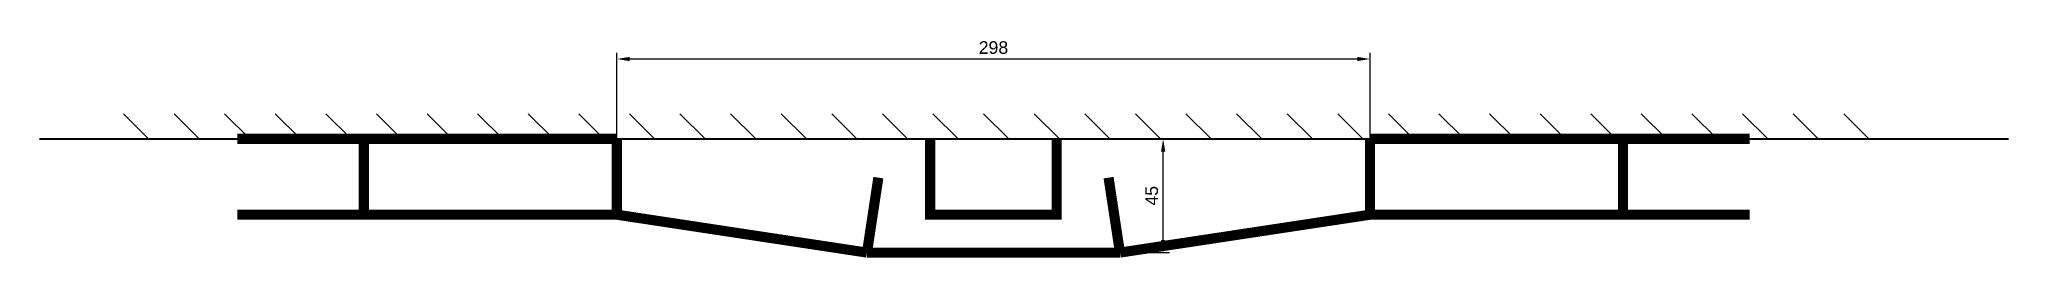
# Model space of a CAD drawing. Header units: millimetres. Extents: x -2730 to 1932, y -1098 to 281.
# Drawn here: x 1154 to 1932, y 167 to 253 of the extents above; entities that cross this region are included whole.
import ezdxf

# ---------------------------------------------------------------- set-up
doc = ezdxf.new("R2010")
doc.units = ezdxf.units.MM
doc.styles.get("Standard").update_dxf_attribs({"font": 'arial.ttf'})
doc.dimstyles.new('ISO-25', dxfattribs={"dimtxt": 2.5, "dimasz": 2.5, "dimexe": 1.25, "dimexo": 0.625, "dimtad": 1, "dimtxsty": 'Standard', "dimcen": 2.5, "dimadec": 0, "dimazin": 0, "dimtfac": 1, "dimtmove": 0, "dimatfit": 3, "dimfxl": 1, "dimarcsym": 0})

msp = doc.modelspace()

# ---------------------------------------------------------------- blocks, each defined once
blk = doc.blocks.new('*D17')
at = {"color": 0, "lineweight": -2}
for p, q in [((1382.15, 213.79), (1382.15, 247.9)), ((1387.15, 245.4), (1674.88, 245.4)), ((1679.88, 213.79), (1679.88, 247.9))]:
    blk.add_line(p, q, dxfattribs=at)
at = {"color": 0}
for points in [[(1387.15, 246.23), (1387.15, 244.56), (1382.15, 245.4)], [(1674.88, 244.56), (1674.88, 246.23), (1679.88, 245.4)]]:
    blk.add_solid(points, dxfattribs=at)
at = {"layer": 'Defpoints', "color": 0}
for p in [(1679.88, 245.4), (1382.15, 213.79), (1679.88, 213.79)]:
    blk.add_point(p, dxfattribs=at)
at = {"color": 0, "insert": (1531.01, 249.9), "char_height": 5, "attachment_point": 5}
blk.add_mtext('298', dxfattribs=at)
blk = doc.blocks.new('*D18')
at = {"color": 0, "lineweight": -2}
for p, q in [((1531.01, 213.79), (1600.58, 213.79)), ((1598.08, 173.79), (1598.08, 208.79)), ((1531.01, 168.79), (1600.58, 168.79))]:
    blk.add_line(p, q, dxfattribs=at)
at = {"color": 0}
for points in [[(1598.91, 208.79), (1597.25, 208.79), (1598.08, 213.79)], [(1597.25, 173.79), (1598.91, 173.79), (1598.08, 168.79)]]:
    blk.add_solid(points, dxfattribs=at)
at = {"layer": 'Defpoints', "color": 0}
for p in [(1531.01, 213.79), (1598.08, 213.79), (1531.01, 168.79)]:
    blk.add_point(p, dxfattribs=at)
at = {"color": 0, "insert": (1593.58, 191.29), "char_height": 5, "attachment_point": 5, "rotation": 90}
blk.add_mtext('45', dxfattribs=at)

# ---------------------------------------------------------------- dimensions: what is measured, and where the dimension line sits
dim = msp.add_linear_dim(base=(1679.883, 245.395), p1=(1382.145, 213.793), p2=(1679.883, 213.793), dimstyle='ISO-25', override={"dimtxt": 5, "dimasz": 5, "dimexe": 2.5, "dimexo": 0, "dimgap": 2, "dimdec": 0})
dim.commit()
dim.dimension.update_dxf_attribs({"geometry": '*D17', "text_midpoint": (1531.014, 249.895)})
dim = msp.add_linear_dim(base=(1598.082, 213.793), p1=(1531.014, 168.793), p2=(1531.014, 213.793), angle=90, dimstyle='ISO-25', override={"dimtxt": 5, "dimasz": 5, "dimexe": 2.5, "dimexo": 0, "dimgap": 2, "dimdec": 0})
dim.commit()
dim.dimension.update_dxf_attribs({"geometry": '*D18', "text_midpoint": (1593.582, 191.293)})

# ---------------------------------------------------------------- linework, layer by layer
for p, q in [((1187.105, 223.75), (1197.062, 213.793)), ((1207.105, 223.75), (1217.062, 213.793)), ((1227.105, 223.75), (1237.062, 213.793)), ((1247.105, 223.75), (1257.062, 213.793)), ((1267.105, 223.75), (1277.062, 213.793)), ((1287.105, 223.75), (1297.062, 213.793)), ((1307.105, 223.75), (1317.062, 213.793)), ((1327.105, 223.75), (1337.062, 213.793)), ((1347.105, 223.75), (1357.062, 213.793)), ((1367.105, 223.75), (1377.062, 213.793)), ((1387.105, 223.75), (1397.062, 213.793)), ((1407.105, 223.75), (1417.062, 213.793)), ((1427.105, 223.75), (1437.062, 213.793)), ((1447.105, 223.75), (1457.062, 213.793)), ((1467.105, 223.75), (1477.062, 213.793)), ((1487.105, 223.75), (1497.062, 213.793)), ((1507.105, 223.75), (1517.062, 213.793)), ((1527.105, 223.75), (1537.062, 213.793)), ((1547.105, 223.75), (1557.062, 213.793)), ((1567.105, 223.75), (1577.062, 213.793)), ((1587.105, 223.75), (1597.062, 213.793)), ((1607.105, 223.75), (1617.062, 213.793)), ((1627.105, 223.75), (1637.062, 213.793)), ((1647.105, 223.75), (1657.062, 213.793)), ((1667.105, 223.75), (1677.062, 213.793)), ((1687.105, 223.75), (1697.062, 213.793)), ((1707.105, 223.75), (1717.062, 213.793)), ((1727.105, 223.75), (1737.062, 213.793)), ((1747.105, 223.75), (1757.062, 213.793)), ((1767.105, 223.75), (1777.062, 213.793)), ((1787.105, 223.75), (1797.062, 213.793)), ((1807.105, 223.75), (1817.062, 213.793)), ((1827.105, 223.75), (1837.062, 213.793)), ((1847.105, 223.75), (1857.062, 213.793)), ((1867.105, 223.75), (1877.062, 213.793))]:
    msp.add_line(p, q)
at = {"lineweight": 40}
msp.add_line((1153.878, 213.793), (1932.29, 213.793), dxfattribs=at)
for points in [[(1382.145, 213.793, 4, 4, 0), (1232.145, 213.793, 4, 4, 0)], [(1282.145, 213.793, 4, 4, 0), (1282.145, 183.793, 4, 4, 0)], [(1382.145, 213.793, 4, 4, 0), (1382.145, 183.793, 4, 4, 0)], [(1506.014, 213.793, 4, 4, 0), (1506.014, 183.793, 4, 4, 0), (1556.014, 183.793, 4, 4, 0), (1556.014, 213.793, 4, 4, 0)], [(1679.883, 213.793, 4, 4, 0), (1829.883, 213.793, 4, 4, 0)], [(1679.883, 213.793, 4, 4, 0), (1679.883, 183.793, 4, 4, 0)], [(1779.883, 213.793, 4, 4, 0), (1779.883, 183.793, 4, 4, 0)], [(1485.514, 198.453, 4, 4, 0), (1481.014, 168.793, 4, 4, 0)], [(1576.514, 198.453, 4, 4, 0), (1581.014, 168.793, 4, 4, 0)], [(1382.145, 183.793, 4, 4, 0), (1232.145, 183.793, 4, 4, 0)], [(1382.145, 183.793, 4, 4, 0), (1481.014, 168.793, 4, 4, 0)], [(1679.883, 183.793, 4, 4, 0), (1581.014, 168.793, 4, 4, 0)], [(1679.883, 183.793, 4, 4, 0), (1829.883, 183.793, 4, 4, 0)], [(1581.014, 168.793, 4, 4, 0), (1481.014, 168.793, 4, 4, 0)]]:
    msp.add_lwpolyline(points, format="xyseb")

msp.set_redraw_order([(e.dxf.handle, doc.entitydb.next_handle()) for e in msp.query("TEXT MTEXT ATTDEF DIMENSION ARC_DIMENSION")])  # texts and dimensions are drawn at this point

doc.saveas('drawing.dxf')
